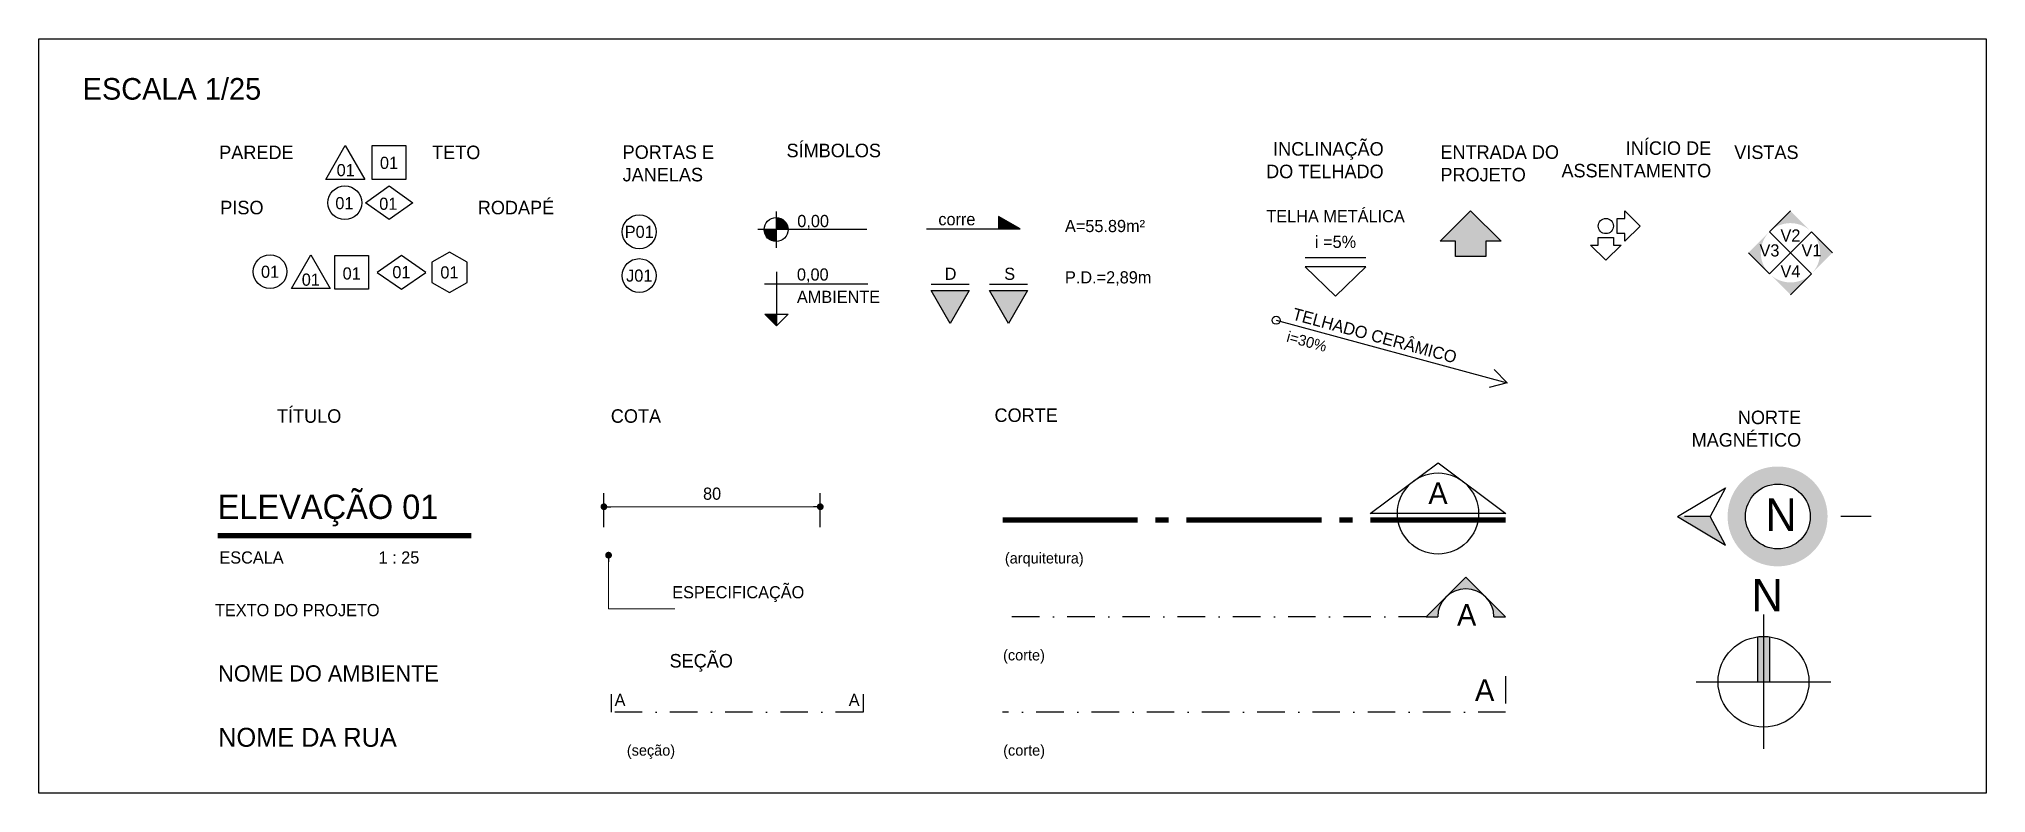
# Model space of a CAD drawing. Header units: centimetres. Extents: x 0 to 1311401, y -389375 to 85618.
# Drawn here: x 40301 to 41021, y -70463 to -70184 of the extents above; entities that cross this region are included whole.
import ezdxf
from ezdxf.enums import TextEntityAlignment as Align

# ---------------------------------------------------------------- set-up
doc = ezdxf.new("R2010")
doc.units = ezdxf.units.CM
doc.header["$LTSCALE"] = 4
doc.linetypes.add('DASHDOT', pattern=[25.4, 12.7, -6.35, 0, -6.35])
for name, color, linetype in [('B-CORTE', 4, 'DASHDOT'), ('B-COTAS', 1, 'Continuous'), ('B-SIMBOLOS', 2, 'Continuous'), ('C-TEXTO-02', 2, 'Continuous')]:
    doc.layers.add(name, color=color, linetype=linetype)
doc.layers.add('C-TEXTO-01', color=2, linetype='Continuous', lineweight=20)
doc.layers.add('C-TEXTO-03', color=2, linetype='Continuous', lineweight=20)
doc.styles.add('Esc.25', font='ERASLGHT.TTF', dxfattribs={"height": 4.5})
doc.styles.add('RSA', font='arial.ttf')
doc.styles.add('S0', font='ERASDEMI.TTF')
doc.styles.add('S1', font='romans.shx', dxfattribs={"height": 100})
doc.styles.add('S2', font='romans.shx', dxfattribs={"height": 0.2})
doc.styles.add('Símbolos', font='ERASLGHT.TTF')
doc.dimstyles.new('ARQ25', dxfattribs={"dimscale": 25, "dimtxt": 4.5, "dimasz": 0.1, "dimexe": 0.2, "dimexo": 0.2, "dimgap": 0.1, "dimtad": 1, "dimzin": 12, "dimdsep": 46, "dimtxsty": 'Esc.25', "dimblk1": 'DOT', "dimblk2": 'DOT', "dimsah": 1, "dimcen": 0.4, "dimclrd": 256, "dimclre": 256, "dimclrt": 2, "dimadec": 0, "dimazin": 0, "dimtfac": 1, "dimtix": 1, "dimtmove": 2, "dimatfit": 3, "dimldrblk": 'DOT', "dimfxl": 0.3, "dimfxlon": 1, "dimtolj": 1, "dimtzin": 12, "dimlwd": 9, "dimarcsym": 0})

msp = doc.modelspace()

# ---------------------------------------------------------------- texts
at = {"layer": 'C-TEXTO-01', "char_height": 4.5, "attachment_point": 7, "style": 'Símbolos'}
for s, insert in [('corre', (40633.268, -70252.728)), ('A=55.89m²', (40680.086, -70255.243)), ('P.D.=2,89m', (40680.086, -70274.996))]:
    msp.add_mtext(s, dxfattribs=dict(at, insert=insert))
at = {"layer": 'C-TEXTO-01', "attachment_point": 1, "style": 'Símbolos'}
for s, insert, char_height, width in [('TEXTO DO PROJETO', (40365.827, -70392.791), 4.5, 195.90439), ('A', (40825.027, -70392.817), 8, 12.44519), ('A', (40831.679, -70420.63), 8, 11.32615)]:
    msp.add_mtext(s, dxfattribs=dict(at, insert=insert, char_height=char_height, width=width))
at = {"layer": 'C-TEXTO-02', "attachment_point": 7}
for s, insert, char_height, style in [('ELEVAÇÃO 01', (40366.808, -70364.079), 9, 'Símbolos'), ('ESPECIFICAÇÃO', (40534.882, -70392.075), 4.5, 'Esc.25')]:
    msp.add_mtext(s, dxfattribs=dict(at, insert=insert, char_height=char_height, style=style))
at = {"layer": 'C-TEXTO-02', "attachment_point": 1, "style": 'Símbolos'}
for s, insert, char_height, width in [('ESCALA                     1 : 25', (40367.455, -70373.323), 4.5, 202.541), ('NOME DO AMBIENTE', (40367.003, -70415.477), 6, 97.95219)]:
    msp.add_mtext(s, dxfattribs=dict(at, insert=insert, char_height=char_height, width=width))
at = {"layer": 'C-TEXTO-03', "attachment_point": 1, "style": 'Símbolos'}
for s, insert, char_height, width in [('A', (40513.578, -70426.023), 4.5, 5.14775), ('A', (40600.141, -70426.023), 4.5, 5.14775), ('NOME DA RUA', (40367.003, -70438.616), 7, 97.95219)]:
    msp.add_mtext(s, dxfattribs=dict(at, insert=insert, char_height=char_height, width=width))
at = {"layer": 'DEFPOINTS', "color": 9, "insert": (40316.896, -70206.287), "char_height": 8, "attachment_point": 7, "style": 'Símbolos'}
msp.add_mtext('ESCALA 1/25', dxfattribs=at)
at = {"layer": 'DEFPOINTS', "width": 45.12878, "attachment_point": 3, "style": 'Símbolos'}
for s, insert, char_height in [('\\A1;\\pxql;PAREDE', (40412.517, -70223.183), 5), ('\\A1;\\pxql;TETO', (40491.233, -70223.183), 5), ('\\A1;\\pxql;PORTAS E JANELAS', (40561.663, -70223.081), 5), ('\\A1;SÍMBOLOS', (40612.066, -70222.478), 5), ('INCLINAÇÃO\\PDO TELHADO', (40797.914, -70221.896), 5), ('\\pxql;ENTRADA DO\\PPROJETO', (40864.028, -70223.07), 5), ('INÍCIO DE \\PASSENTAMENTO', (40919.01, -70221.602), 5), ('{\\fAvantGarde Bk BT|b0|i0|c0|p34;VISTAS}', (40951.321, -70223.128), 5), ('\\A1;\\pxql;{\\fAvantGarde Bk BT|b0|i0|c0|p34;PISO}', (40412.919, -70243.596), 5), ('\\A1;RODAPÉ', (40491.233, -70243.596), 5), ('\\A1;{\\fAvantGarde Bk BT|b0|i0|c0|p34;TÍTULO}', (40412.517, -70320.739), 5), ('\\A1;\\pxql;COTA ', (40557.31, -70320.739), 5), ('{\\fAvantGarde Bk BT|b0|i0|c0|p34;CORTE }', (40677.434, -70320.426), 5), ('NORTE MAGNÉTICO', (40952.272, -70321.237), 5), ('{\\fAvantGarde Bk BT|b0|i0|c0|p34;(arquitetura)}', (40687.008, -70373.797), 4), ('{\\fAvantGarde Bk BT|b0|i0|c0|p34;SEÇÃO}', (40557.31, -70411.288), 5), ('{\\fAvantGarde Bk BT|b0|i0|c0|p34;(corte)}', (40672.662, -70409.672), 4), ('(seção)', (40535.936, -70444.904), 4), ('{\\fAvantGarde Bk BT|b0|i0|c0|p34;(corte)}', (40672.706, -70444.904), 4)]:
    msp.add_mtext(s, dxfattribs=dict(at, insert=insert, char_height=char_height))

# ---------------------------------------------------------------- blocks, each defined once
blk = doc.blocks.new('PADRÃO - ESPECIFICAÇÕES')
blk.add_lwpolyline([(-168, 276), (-24, 26), (-312, 26), (-168, 276)])
for points in [[(31, 276), (281, 276), (281, 26), (31, 26)], [(-19, -147), (156, -22), (331, -147), (156, -272)]]:
    blk.add_lwpolyline(points, close=True)
blk.add_circle((-171, -147), 125)
at = {"style": 'S1'}
for tag, p in [('PAREDE', (-164, 50)), ('TETO', (156, 103)), ('PISO', (-151, -195)), ('RODAPÉ', (156, -217))]:
    blk.add_attdef(tag, text='', height=100, dxfattribs=at).set_placement(p, align=Align.CENTER)
blk = doc.blocks.new('*U32')
blk.add_lwpolyline([(0.288, 0), (-0.288, 0), (0, 0.498)], close=True)
at = {"style": 'S2'}
blk.add_attdef('PAREDE', text='', height=0.2, dxfattribs=at).set_placement((0, 0.041), align=Align.CENTER)
blk = doc.blocks.new('PADRÃO - PISO')
blk.add_circle((0, 0), 0.25)
at = {"style": 'S2'}
blk.add_attdef('PISO', text='', height=0.2, dxfattribs=at).set_placement((0, -0.092), align=Align.CENTER)
blk = doc.blocks.new('PADRÃO - TETO')
blk.add_lwpolyline([(-0.25, -0.25), (-0.25, 0.25), (0.25, 0.25), (0.25, -0.25)], close=True)
at = {"style": 'S2'}
blk.add_attdef('TETO', text='', height=0.2, dxfattribs=at).set_placement((0, -0.105), align=Align.CENTER)
blk = doc.blocks.new('*U45')
blk.add_lwpolyline([(0.359, 0.25), (0, 0.5), (0, 0.5), (-0.359, 0.25), (-0.359, 0.25), (0, 0), (0.359, 0.25)])
at = {"style": 'S2'}
blk.add_attdef('RODAPÉ', text='', height=0.2, dxfattribs=at).set_placement((0, 0.145), align=Align.CENTER)
blk = doc.blocks.new('PADRÃO - DIVERSOS')
blk.add_lwpolyline([(0, 0.3), (-0.26, 0.15), (-0.26, -0.15), (0, -0.3), (0.26, -0.15), (0.26, 0.15)], close=True)
at = {"style": 'S2'}
blk.add_attdef('DIVERSOS', text='', height=0.2, dxfattribs=at).set_placement((0, -0.092), align=Align.CENTER)
blk = doc.blocks.new('*U42')
blk.add_hatch(color=256).paths.add_polyline_path([(0.485, 0.485), (0.97, 0), (0.485, -0.485, 0.414214)])
for p, q in [((0.485, 0.485), (0, 0)), ((0.97, 0), (0.485, 0.485)), ((0, 0), (0.485, -0.485))]:
    blk.add_line(p, q)
at = {"layer": 'B-SIMBOLOS', "style": 'S2'}
blk.add_attdef('V1-V2-V3-V4', text='', height=0.2, dxfattribs=at).set_placement((0.485, -0.086), align=Align.CENTER)
blk = doc.blocks.new('*U29')
blk.add_hatch(color=256).paths.add_polyline_path([(0.485, -0.485), (0, -0.97), (-0.485, -0.485, 0.414214)])
for p, q in [((0, 0), (-0.485, -0.485)), ((0.485, -0.485), (0, 0)), ((0, -0.97), (0.485, -0.485))]:
    blk.add_line(p, q)
at = {"layer": 'B-SIMBOLOS', "style": 'S2'}
blk.add_attdef('V1-V2-V3-V4', text='', height=0.2, dxfattribs=at).set_placement((0, -0.571), align=Align.CENTER)
blk = doc.blocks.new('*U30')
blk.add_hatch(color=256).paths.add_polyline_path([(-0.485, -0.485), (-0.97, 0), (-0.485, 0.485, 0.414214)])
for p, q in [((0, 0), (-0.485, 0.485)), ((-0.485, -0.485), (0, 0)), ((-0.97, 0), (-0.485, -0.485))]:
    blk.add_line(p, q)
at = {"layer": 'B-SIMBOLOS', "style": 'S2'}
blk.add_attdef('V1-V2-V3-V4', text='', height=0.2, dxfattribs=at).set_placement((-0.485, -0.086), align=Align.CENTER)
blk = doc.blocks.new('*U31')
blk.add_hatch(color=256).paths.add_polyline_path([(-0.485, 0.485), (0, 0.97), (0.485, 0.485, 0.414214)])
for p, q in [((0, 0.97), (-0.485, 0.485)), ((-0.485, 0.485), (0, 0)), ((0, 0), (0.485, 0.485))]:
    blk.add_line(p, q)
at = {"layer": 'B-SIMBOLOS', "style": 'S2'}
blk.add_attdef('V1-V2-V3-V4', text='', height=0.2, dxfattribs=at).set_placement((0, 0.399), align=Align.CENTER)
blk = doc.blocks.new('*U21')
h = blk.add_hatch(color=256)
h.paths.add_polyline_path([(0.269, 0.178), (0.269, 0), (0.447, 0, 0.414214)])
h.paths.add_polyline_path([(0.269, 0), (0.091, 0, 0.414214), (0.269, -0.178)])
for p, q in [((1.61, 0), (0, 0)), ((0.269, 0.269), (0.269, -0.269))]:
    blk.add_line(p, q)
blk.add_circle((0.269, 0), 0.178)
at = {"style": 'S2'}
blk.add_attdef('NÍVEL', (0.582, 0.036), '', height=0.2, dxfattribs=at)
blk = doc.blocks.new('PADRÃO - NIVEL AMBIENTE1')
blk.add_hatch(color=256).paths.add_polyline_path([(0.269, -0.447), (0.095, -0.447), (0.269, -0.62)])
for p, q in [((0.269, 0.178), (0.269, -0.62)), ((1.621, 0), (0.091, 0)), ((0.269, -0.62), (0.095, -0.447)), ((0.095, -0.447), (0.443, -0.447)), ((0.269, -0.62), (0.443, -0.447))]:
    blk.add_line(p, q)
at = {"style": 'S2'}
for tag, p in [('NÍVEL', (0.572, 0.051)), ('AMBIENTE', (0.572, -0.28))]:
    blk.add_attdef(tag, p, '', height=0.2, dxfattribs=at)
blk = doc.blocks.new('*U33')
blk.add_line((-0.45, 0.573), (0.45, 0.573))
blk.add_lwpolyline([(0, 0), (0.45, 0.433), (-0.45, 0.433)], close=True)
at = {"style": 'S2'}
for tag, p in [('COBERTURA', (0, 1.092)), ('INCLINAÇÃO', (0, 0.713))]:
    blk.add_attdef(tag, text='', height=0.2, dxfattribs=at).set_placement(p, align=Align.CENTER)
blk = doc.blocks.new('*U48')
blk.add_line((-1779.84, 292.55), (-1792.34, 292.55))
blk.add_lwpolyline([(-1786.09, 279.72), (-1792.34, 290.55), (-1779.84, 290.55)], close=True)
at = {"layer": 'C-TEXTO-01', "style": 'Símbolos'}
blk.add_text('S', height=4, dxfattribs=at).set_placement((-1787.45, 294.03))
blk = doc.blocks.new('*U47')
blk.add_line((6.25, 12.83), (-6.25, 12.83))
blk.add_lwpolyline([(0, 0), (-6.25, 10.83), (6.25, 10.83)], close=True)
at = {"layer": 'C-TEXTO-01', "style": 'Símbolos'}
blk.add_text('D', height=4, dxfattribs=at).set_placement((-1.82, 14.31))
blk = doc.blocks.new('DOT')
at = {"color": 0, "linetype": 'ByBlock'}
blk.add_line((-0.5, 0), (-1, 0), dxfattribs=at)
at = {"color": 0, "linetype": 'ByBlock', "const_width": 0.5}
blk.add_lwpolyline([(-0.25, 0, 1), (0.25, 0, 1)], format="xyb", close=True, dxfattribs=at)
blk = doc.blocks.new('A$C114277C9')
h = blk.add_hatch(color=256)
h.dxf.hatch_style = 1
h.paths.add_polyline_path([(852, 148), (852, 0), (1109, 0)])
for p, q in [((0, 0), (1109, 0)), ((1109, 0), (852, 148)), ((852, 148), (852, 0))]:
    blk.add_line(p, q)
blk = doc.blocks.new('JANELA')
blk.add_circle((0, 0), 31.2)
at = {"color": 7, "style": 'RSA'}
blk.add_attdef('J', text='', height=20, dxfattribs=at).set_placement((0, 0), align=Align.MIDDLE_CENTER)
blk = doc.blocks.new('SENTIDO INCL')
for p, q in [((0, 0), (295, 0)), ((295, 0), (275.1, 11.5)), ((295, 0), (275.1, -11.5))]:
    blk.add_line(p, q)
blk.add_circle((0, 0), 5)
at = {"color": 7, "style": 'RSA'}
for tag, p in [('SENTIDO', (17.9, 6)), ('INCLINAÇÃO', (18.3, -22.1))]:
    blk.add_attdef(tag, p, '', height=15, dxfattribs=at)
blk = doc.blocks.new('*U28')
for p, q in [((-0.5, 0.25), (0, 0.75)), ((0, 0.75), (0.5, 0.25)), ((-0.25, 0.25), (-0.5, 0.25)), ((-0.25, 0), (-0.25, 0.25)), ((0.25, 0), (-0.25, 0)), ((0.5, 0.25), (0.25, 0.25)), ((0.25, 0.25), (0.25, 0))]:
    blk.add_line(p, q)
blk = doc.blocks.new('*U41')
for p, q in [((0.187, -0.125), (0.187, 0.125)), ((0.187, 0.125), (0.312, 0.125)), ((0.312, 0.25), (0.562, 0)), ((0.312, 0.125), (0.312, 0.25)), ((0.562, 0), (0.312, -0.25)), ((0, -0.562), (-0.25, -0.313)), ((-0.25, -0.313), (-0.125, -0.313)), ((-0.125, -0.313), (-0.125, -0.187)), ((-0.125, -0.187), (0.125, -0.187)), ((0.25, -0.313), (0, -0.562)), ((0.125, -0.187), (0.125, -0.313)), ((0.125, -0.313), (0.25, -0.313)), ((0.312, -0.125), (0.187, -0.125)), ((0.312, -0.25), (0.312, -0.125))]:
    blk.add_line(p, q)
blk.add_circle((0, 0), 0.125)
blk = doc.blocks.new('*U40')
blk.add_lwpolyline([(40.25, 5.28), (46.53, 0.6), (33.97, 0.6)], close=True)
at = {"ltscale": 0.7, "const_width": 0.5}
for points in [[(12.5, 0), (0, 0)], [(15.37, 0), (14.12, 0)], [(29.5, 0), (17, 0)], [(32.37, 0), (31.12, 0)], [(46.5, 0), (34, 0)]]:
    blk.add_lwpolyline(points, dxfattribs=at)
blk.add_circle((40.25, 0.6), 3.75)
at = {"style": 'S0'}
blk.add_attdef('LETRA_CORTE', text='', height=2, dxfattribs=at).set_placement((40.25, 2.48), align=Align.MIDDLE_CENTER)
blk = doc.blocks.new('A$C7EF14637')
at = {"layer": 'B-SIMBOLOS'}
h = blk.add_hatch(color=251, dxfattribs=at)
h.dxf.hatch_style = 1
h.set_gradient(color1=(90, 98, 114), color2=(235, 235, 235), tint=0.01, name='INVCYLINDER')
h.paths.add_polyline_path([(48.32, -14.64, 1), (25.76, 14.63, 1)])
h.paths.add_polyline_path([(27.68, 12.14, -1), (46.4, -12.15, -1)], flags=16)
h.paths.add_polyline_path([(29.67, 9.56, -1), (44.42, -9.58, -1)], flags=0)
h.paths.add_polyline_path([(35.01, -8.05), (33.9, -6.62), (37.87, 5.17), (29.68, -1.14), (28.69, 0.14), (39.1, 8.16), (40.16, 6.77), (36.19, -5.04), (44.39, 1.29), (45.41, -0.04)], flags=0)
h = blk.add_hatch(color=251, dxfattribs=at)
h.dxf.hatch_style = 1
h.set_gradient(color1=(90, 98, 114), color2=(235, 235, 235), tint=0.01, name='INVCYLINDER')
h.paths.add_polyline_path([(46.4, -12.15, 1), (27.68, 12.14, 1)])
h.paths.add_polyline_path([(29.67, 9.56, -1), (44.42, -9.58, -1)], flags=16)
h.paths.add_polyline_path([(35.01, -8.05), (33.9, -6.62), (37.87, 5.17), (29.68, -1.14), (28.69, 0.14), (39.1, 8.16), (40.16, 6.77), (36.19, -5.04), (44.39, 1.29), (45.41, -0.04)], flags=0)
blk.add_hatch(color=256, dxfattribs=at).paths.add_polyline_path([(0, 0), (17.83, -10.63), (12.08, 0)])
for p, q in [((0, 0), (17.83, 10.63)), ((17.83, 10.63), (12.08, 0)), ((0, 0), (17.83, -10.63)), ((12.08, 0), (2.63, 0)), ((17.83, -10.63), (12.08, 0)), ((71.68, 0), (60.42, 0))]:
    blk.add_line(p, q, dxfattribs=at)
blk.add_circle((37.16, -0.02), 11.99, dxfattribs=at)
at = {"layer": 'C-TEXTO-03', "insert": (32.52, 6.64), "char_height": 12, "width": 11.9206, "attachment_point": 1, "style": 'Símbolos'}
blk.add_mtext('N', dxfattribs=at)
blk = doc.blocks.new('A$C6AB97AFF')
at = {"layer": 'B-SIMBOLOS'}
h = blk.add_hatch(color=252, dxfattribs=at)
h.set_gradient(color1=(132, 132, 132), one_color=1, tint=1, name='INVCURVED')
h.paths.add_polyline_path([(2.19, 16.65, 0.032761), (0, 16.79), (0, 0), (2.19, 0)])
h.paths.add_polyline_path([(0, 16.79, 0.032761), (-2.19, 16.65), (-2.19, 0), (0, 0)])
for p, q in [((0, 24.86), (0, -24.86)), ((-2.19, 16.65), (-2.19, 0)), ((2.19, 16.65), (2.19, 0)), ((-24.86, 0), (24.86, 0))]:
    blk.add_line(p, q, dxfattribs=at)
blk.add_circle((0, 0), 16.79, dxfattribs=at)
at = {"layer": 'C-TEXTO-03', "insert": (-4.41, 38.08), "char_height": 12, "width": 11.9206, "attachment_point": 1, "style": 'Símbolos'}
blk.add_mtext('N', dxfattribs=at)
blk = doc.blocks.new('A$C4B335074')
at = {"layer": 'B-CORTE', "linetype": 'Continuous'}
h = blk.add_hatch(color=256, dxfattribs=at)
h.paths.add_polyline_path([(14.71, 14.71), (7.35, 7.35, -0.414214), (22.06, 7.35)])
h.paths.add_polyline_path([(22.06, 7.35, -0.198912), (25.11, 0), (29.42, 0)])
h.paths.add_polyline_path([(7.35, 7.35), (0, 0), (4.31, 0, -0.198912)])
for p, q in [((14.71, 14.71), (0, 0)), ((29.42, 0), (14.71, 14.71)), ((0, 0), (4.31, 0)), ((25.11, 0), (29.42, 0))]:
    blk.add_line(p, q, dxfattribs=at)
at = {"layer": 'B-CORTE', "linetype": 'Continuous', "ltscale": 0.4}
blk.add_arc((14.71, 0), 10.4, 0, 180, dxfattribs=at)
blk = doc.blocks.new('*D73')
at = {"layer": 'B-COTAS', "lineweight": -2, "transparency": 16777216}
for p, q in [((40509.62, -70364.3), (40509.62, -70351.8)), ((40589.62, -70364.3), (40589.62, -70351.8))]:
    blk.add_line(p, q, dxfattribs=at)
at = {"layer": 'B-COTAS', "lineweight": 9, "transparency": 16777216}
blk.add_line((40512.12, -70356.8), (40587.12, -70356.8), dxfattribs=at)
at = {"layer": 'DEFPOINTS', "color": 0, "transparency": 16777216}
for p in [(40589.62, -70356.8), (40509.62, -70370.64), (40589.62, -70370.64)]:
    blk.add_point(p, dxfattribs=at)
at = {"layer": 'B-COTAS', "lineweight": 9, "transparency": 16777216, "xscale": 2.5, "yscale": 2.5, "zscale": 2.5, "rotation": 180}
blk.add_blockref('DOT', (40509.62, -70356.8), dxfattribs=at)
at = {"layer": 'B-COTAS', "lineweight": 9, "transparency": 16777216, "xscale": 2.5, "yscale": 2.5, "zscale": 2.5}
blk.add_blockref('DOT', (40589.62, -70356.8), dxfattribs=at)
at = {"layer": 'B-COTAS', "color": 2, "transparency": 16777216, "insert": (40549.62, -70351.99), "char_height": 4.5, "attachment_point": 5, "style": 'Esc.25'}
blk.add_mtext('\\A1;80', dxfattribs=at)
blk = doc.blocks.new('_Dot')
at = {"color": 0, "linetype": 'ByBlock', "lineweight": -2}
blk.add_line((-0.5, 0), (-1, 0), dxfattribs=at)
at = {"color": 0, "linetype": 'ByBlock', "const_width": 0.5}
blk.add_lwpolyline([(-0.25, 0, 1), (0.25, 0, 1)], format="xyb", close=True, dxfattribs=at)

# ---------------------------------------------------------------- dimensions: what is measured, and where the dimension line sits
at = {"layer": 'B-COTAS'}
dim = msp.add_linear_dim(base=(40589.617, -70356.796), p1=(40509.617, -70370.643), p2=(40589.617, -70370.643), dimstyle='ARQ25', dxfattribs=at)
dim.commit()
dim.dimension.update_dxf_attribs({"geometry": '*D73', "text_midpoint": (40549.617, -70351.991)})

# ---------------------------------------------------------------- hatches: boundary and pattern name
at = {"layer": 'B-SIMBOLOS'}
h = msp.add_hatch(color=256, dxfattribs=at)
h.dxf.hatch_style = 1
h.paths.add_polyline_path([(40835.702, -70258.563), (40841.327, -70258.563), (40830.077, -70247.313), (40818.827, -70258.563), (40824.452, -70258.563), (40824.452, -70264.188), (40835.702, -70264.188)])
h = msp.add_hatch(color=256, dxfattribs=at)
h.dxf.hatch_style = 1
h.paths.add_polyline_path([(40644.688, -70276.768), (40630.625, -70276.768), (40637.656, -70288.947)])
h = msp.add_hatch(color=256, dxfattribs=at)
h.dxf.hatch_style = 1
h.paths.add_polyline_path([(40666.19, -70276.771), (40652.127, -70276.771), (40659.158, -70288.949)])

# ---------------------------------------------------------------- linework, layer by layer
at = {"layer": 'B-CORTE', "ltscale": 0.2}
msp.add_line((40813.59, -70397.585), (40657.006, -70397.585), dxfattribs=at)
for points in [[(40843.006, -70419.443), (40843.006, -70432.816), (40657.006, -70432.816)], [(40605.443, -70426.13), (40605.443, -70432.816), (40512.443, -70432.816), (40512.443, -70426.13)]]:
    msp.add_lwpolyline(points, dxfattribs=at)
at = {"layer": 'C-TEXTO-01', "const_width": 2}
msp.add_lwpolyline([(40366.808, -70367.526), (40460.574, -70367.526)], dxfattribs=at)
at = {"layer": 'DEFPOINTS', "color": 9}
msp.add_lwpolyline([(40300.736, -70183.697), (41020.636, -70183.697), (41020.636, -70462.754), (40300.736, -70462.754)], close=True, dxfattribs=at)

# ---------------------------------------------------------------- block references
at = {"layer": 'B-CORTE'}
msp.add_blockref('A$C4B335074', (40813.59, -70397.585), dxfattribs=at)
at = {"layer": 'B-SIMBOLOS'}
ref = msp.add_blockref('PADRÃO - ESPECIFICAÇÕES', (40422.379, -70236.971), dxfattribs=dict(at, xscale=0.05000000001018634, yscale=0.05000000001018634, zscale=0.05000000001018634))
ref.add_attrib('RODAPÉ', '01', dxfattribs={"layer": 'C-TEXTO-01', "height": 4.5, "style": 'Símbolos'}).set_placement((40429.892, -70246.938), align=Align.CENTER)
ref.add_attrib('TETO', '01', dxfattribs={"layer": 'C-TEXTO-01', "height": 4.5, "style": 'Símbolos'}).set_placement((40430.157, -70231.804), align=Align.CENTER)
ref.add_attrib('PISO', '01', dxfattribs={"layer": 'C-TEXTO-01', "height": 4.5, "style": 'Símbolos'}).set_placement((40413.674, -70246.717), align=Align.CENTER)
ref.add_attrib('PAREDE', '01', dxfattribs={"layer": 'C-TEXTO-01', "height": 4.5, "style": 'Símbolos'}).set_placement((40414.156, -70234.494), align=Align.CENTER)
ref = msp.add_blockref('*U21', (40566.573, -70254.225), dxfattribs=dict(at, xscale=25, yscale=25, zscale=25))
ref.add_attrib('NÍVEL', '0,00', (40581.117, -70253.328), dxfattribs={"layer": 'C-TEXTO-01', "height": 4.5, "style": 'Esc.25'})
ref = msp.add_blockref('*U33', (40780.127, -70278.856), dxfattribs=dict(at, xscale=25, yscale=25, zscale=25))
ref.add_attrib('COBERTURA', 'TELHA METÁLICA', dxfattribs={"layer": 'C-TEXTO-01', "height": 4.5, "style": 'Símbolos'}).set_placement((40780.127, -70251.552), align=Align.CENTER)
ref.add_attrib('INCLINAÇÃO', 'i =5%', dxfattribs={"layer": 'C-TEXTO-01', "height": 4.5, "style": 'Símbolos'}).set_placement((40780.127, -70261.03), align=Align.CENTER)
for name, p, xscale, yscale, zscale in [('*U28', (40830.077, -70264.188), 22.5, 22.5, 22.5), ('*U41', (40880.072, -70252.938), 22.5, 22.5, 22.5), ('A$C114277C9', (40628.922, -70254.009), 0.03125, 0.03125, 0.03125), ('*U47', (40637.656, -70288.947), 1.125, 1.125, 1.125), ('*U48', (42668.515, -70603.636), 1.125, 1.125, 1.125)]:
    msp.add_blockref(name, p, dxfattribs=dict(at, xscale=xscale, yscale=yscale, zscale=zscale))
ref = msp.add_blockref('*U31', (40948.311, -70262.831), dxfattribs=dict(at, xscale=16, yscale=16, zscale=16))
ref.add_attrib('V1-V2-V3-V4', 'V2', dxfattribs={"layer": 'C-TEXTO-01', "height": 4.5, "style": 'Símbolos'}).set_placement((40948.311, -70256.441), align=Align.MIDDLE_CENTER)
ref = msp.add_blockref('JANELA', (40522.686, -70255.077), dxfattribs=dict(at, xscale=0.200892857144936, yscale=0.200892857144936, zscale=0.200892857144936))
ref.add_attrib('J', 'P01', dxfattribs={"layer": 'C-TEXTO-01', "color": 1, "height": 4.5, "style": 'Símbolos'}).set_placement((40522.687, -70255.077), align=Align.MIDDLE_CENTER)
ref = msp.add_blockref('*U30', (40948.311, -70262.831), dxfattribs=dict(at, xscale=16, yscale=16, zscale=16))
ref.add_attrib('V1-V2-V3-V4', 'V3', dxfattribs={"layer": 'C-TEXTO-01', "height": 4.5, "style": 'Símbolos'}).set_placement((40940.552, -70264.2), align=Align.CENTER)
ref = msp.add_blockref('*U42', (40948.311, -70262.831), dxfattribs=dict(at, xscale=16, yscale=16, zscale=16))
ref.add_attrib('V1-V2-V3-V4', 'V1', dxfattribs={"layer": 'C-TEXTO-01', "height": 4.5, "style": 'Símbolos'}).set_placement((40956.07, -70264.2), align=Align.CENTER)
ref = msp.add_blockref('PADRÃO - PISO', (40386.178, -70269.81), dxfattribs=dict(at, xscale=25, yscale=25, zscale=25))
ref.add_attrib('PISO', '01', dxfattribs={"layer": 'C-TEXTO-01', "height": 4.5, "style": 'Símbolos'}).set_placement((40386.178, -70272.099), align=Align.CENTER)
ref = msp.add_blockref('*U32', (40401.263, -70276.06), dxfattribs=dict(at, xscale=25, yscale=25, zscale=25))
ref.add_attrib('PAREDE', '01', dxfattribs={"layer": 'C-TEXTO-01', "height": 4.5, "style": 'Símbolos'}).set_placement((40401.263, -70275.023), align=Align.CENTER)
ref = msp.add_blockref('PADRÃO - TETO', (40416.361, -70270.099), dxfattribs=dict(at, xscale=25, yscale=25, zscale=25))
ref.add_attrib('TETO', '01', dxfattribs={"layer": 'C-TEXTO-01', "height": 4.5, "style": 'Símbolos'}).set_placement((40416.361, -70272.734), align=Align.CENTER)
ref = msp.add_blockref('*U45', (40434.749, -70276.349), dxfattribs=dict(at, xscale=25, yscale=25, zscale=25))
ref.add_attrib('RODAPÉ', '01', dxfattribs={"layer": 'C-TEXTO-01', "height": 4.5, "style": 'Símbolos'}).set_placement((40434.749, -70272.24), align=Align.CENTER)
ref = msp.add_blockref('PADRÃO - DIVERSOS', (40452.504, -70270.049), dxfattribs=dict(at, xscale=25, yscale=25, zscale=25))
ref.add_attrib('DIVERSOS', '01', dxfattribs={"layer": 'C-TEXTO-01', "height": 4.5, "style": 'Símbolos'}).set_placement((40452.504, -70272.339), align=Align.CENTER)
ref = msp.add_blockref('JANELA', (40522.686, -70271.275), dxfattribs=dict(at, xscale=0.200892857144936, yscale=0.200892857144936, zscale=0.200892857144936))
ref.add_attrib('J', 'J01', dxfattribs={"layer": 'C-TEXTO-01', "color": 1, "height": 4.5, "style": 'Símbolos'}).set_placement((40522.687, -70271.274), align=Align.MIDDLE_CENTER)
ref = msp.add_blockref('PADRÃO - NIVEL AMBIENTE1', (40566.682, -70274.384), dxfattribs=dict(at, xscale=25, yscale=25, zscale=25))
ref.add_attrib('NÍVEL', '0,00', (40580.985, -70273.109), dxfattribs={"layer": 'C-TEXTO-01', "height": 4.5, "style": 'Símbolos'})
ref.add_attrib('AMBIENTE', 'AMBIENTE', (40580.985, -70281.392), dxfattribs={"layer": 'C-TEXTO-01', "height": 4.5, "style": 'Símbolos'})
ref = msp.add_blockref('*U29', (40948.311, -70262.831), dxfattribs=dict(at, xscale=16, yscale=16, zscale=16))
ref.add_attrib('V1-V2-V3-V4', 'V4', dxfattribs={"layer": 'C-TEXTO-01', "height": 4.5, "style": 'Símbolos'}).set_placement((40948.311, -70271.959), align=Align.CENTER)
ref = msp.add_blockref('SENTIDO INCL', (40758.181, -70287.8), dxfattribs=dict(at, xscale=0.2999999999902114, yscale=0.2999999999902114, zscale=0.2999999999902114, rotation=344.8662196923002))
ref.add_attrib('INCLINAÇÃO', 'i=30%', (40761.735, -70295.631), dxfattribs={"layer": 'C-TEXTO-01', "height": 4, "rotation": 344.86622, "style": 'Símbolos'})
ref.add_attrib('SENTIDO', 'TELHADO CERÂMICO', (40763.826, -70287.474), dxfattribs={"layer": 'C-TEXTO-01', "height": 4.5, "rotation": 344.86622, "style": 'Símbolos'})
ref = msp.add_blockref('*U40', (40657.006, -70361.71), dxfattribs=dict(at, xscale=4, yscale=4, zscale=4))
ref.add_attrib('LETRA_CORTE', 'A', dxfattribs={"layer": 'C-TEXTO-01', "lineweight": -2, "height": 8, "style": 'Símbolos'}).set_placement((40818.006, -70351.81), align=Align.MIDDLE_CENTER)
at = {"layer": 'C-TEXTO-03'}
for name, p in [('A$C7EF14637', (40906.511, -70360.384)), ('A$C6AB97AFF', (40938.353, -70421.577))]:
    msp.add_blockref(name, p, dxfattribs=at)

msp.set_redraw_order([(e.dxf.handle, doc.entitydb.next_handle()) for e in msp.query("TEXT MTEXT ATTDEF DIMENSION ARC_DIMENSION")])  # texts and dimensions are drawn at this point

# ---------------------------------------------------------------- leaders
at = {"layer": 'B-COTAS', "annotation_type": 0, "has_hookline": 1, "hookline_direction": 0}
msp.add_leader([(40511.338, -70374.724), (40511.338, -70394.575), (40532.382, -70394.575)], dimstyle='ARQ25', override={"dimtxsty": 'Esc.25'}, dxfattribs=at)

doc.saveas('drawing.dxf')
